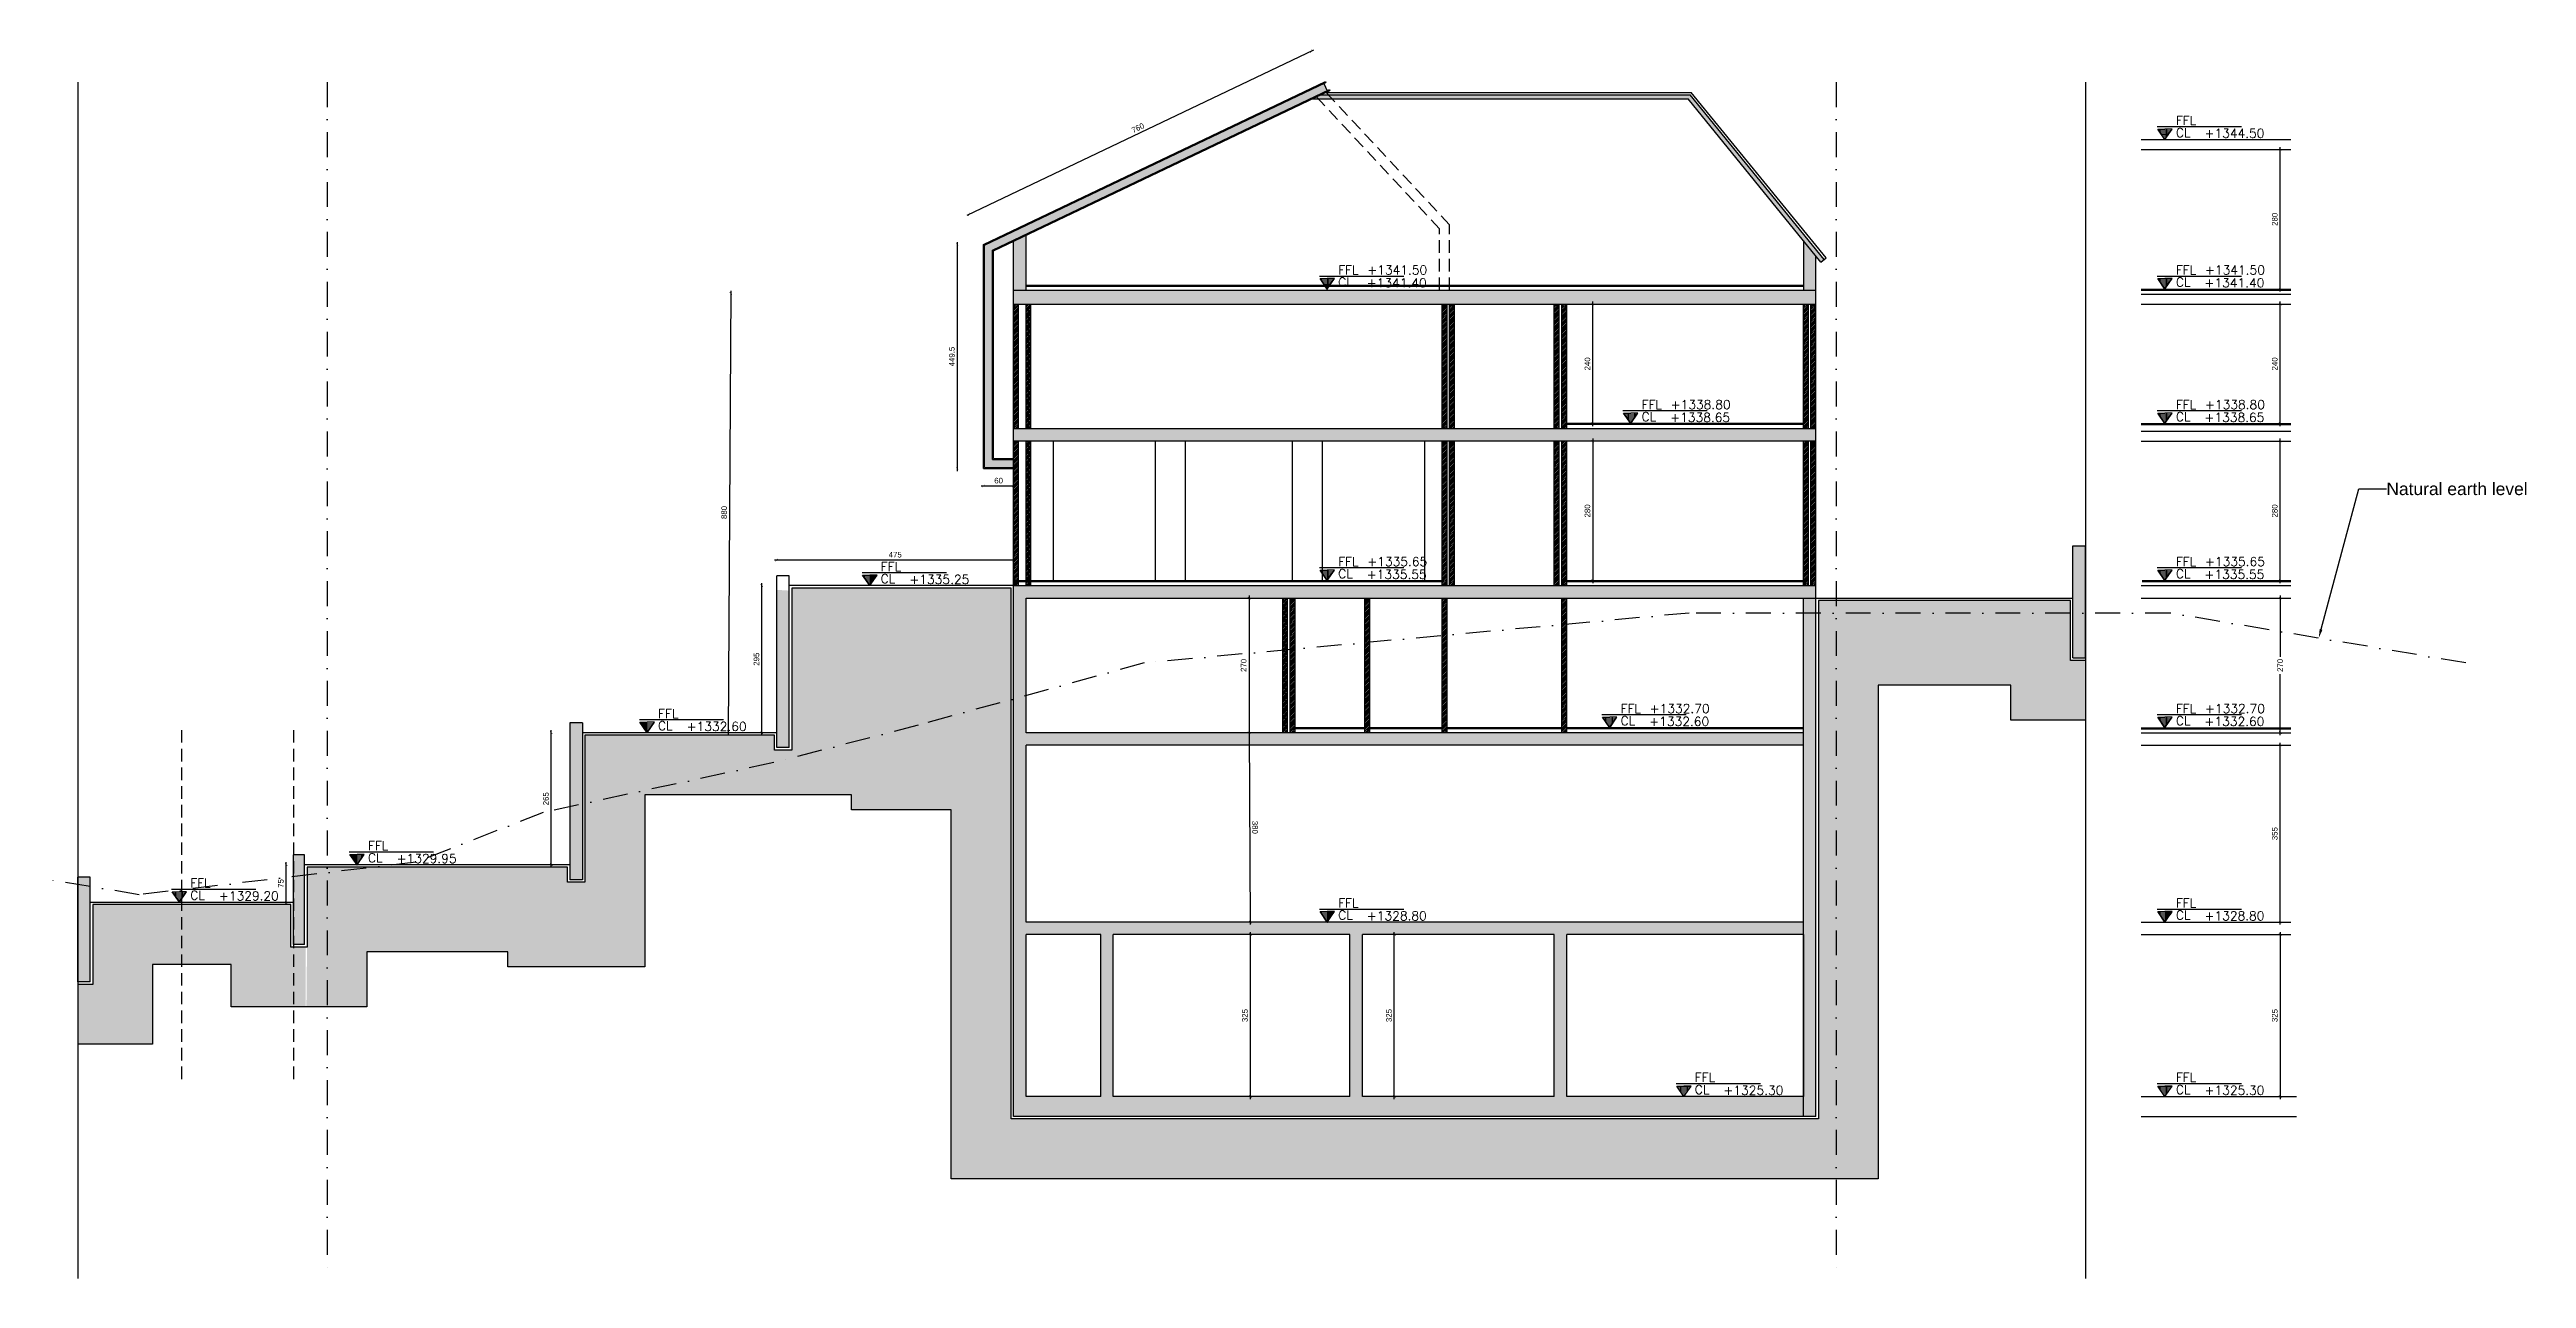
# Model space of a CAD drawing. Header units: centimetres. Extents: x 96271 to 179142, y 9855 to 112216.
# Drawn here: x 136942 to 141912, y 20483 to 22949 of the extents above; entities that cross this region are included whole.
import ezdxf
from ezdxf import colors
from ezdxf.entities.mleader import LeaderData, LeaderLine
from ezdxf.math import Vec2, Vec3

# ---------------------------------------------------------------- set-up
doc = ezdxf.new("R2010")
doc.units = ezdxf.units.CM
doc.header["$LTSCALE"] = 100
doc.header["$MEASUREMENT"] = 0
doc.header["$PDSIZE"] = 0.2
for name, pattern in [('B-11553-XREF-L+1338.35-00$0$HIDDEN', [0.375, 0.25, -0.125]), ('DASHDOT', [1, 0.5, -0.25, 0, -0.25]), ('HIDDEN', [0.375, 0.25, -0.125])]:
    doc.linetypes.add(name, pattern=pattern)
doc.layers.get('0').update_dxf_attribs({"linetype": 'CONTINUOUS'})
doc.layers.get('DEFPOINTS').update_dxf_attribs({"linetype": 'CONTINUOUS'})
for name, color, linetype in [('A-Dim', 2, 'CONTINUOUS'), ('A-Elev-Otln1', 44, 'CONTINUOUS'), ('A-Elev-Otln4', 41, 'CONTINUOUS'), ('A-Otln-Lot Limit', 4, 'CONTINUOUS'), ('A-Patt-CMU', 8, 'CONTINUOUS'), ('A-Patt-Strcr', 8, 'CONTINUOUS'), ('A-Sect-Mcut-Earth', 54, 'CONTINUOUS'), ('A-Sect-Mcut-Tiling', 51, 'CONTINUOUS'), ('A-Setback', 3, 'DASHDOT'), ('A-Wall-Full', 5, 'CONTINUOUS'), ('A-Wall-Strctr', 6, 'CONTINUOUS')]:
    doc.layers.add(name, color=color, linetype=linetype)
doc.styles.add('ROMAND', font='romand.shx', dxfattribs={"height": 10})
doc.styles.get("Standard").update_dxf_attribs({"font": 'arial.ttf'})
doc.dimstyles.new('1-50', dxfattribs={"dimtxt": 11.25, "dimasz": 5, "dimexe": 5, "dimexo": 5, "dimgap": 5, "dimtad": 1, "dimdec": 1, "dimrnd": 0.5, "dimzin": 12, "dimdsep": 46, "dimtxsty": 'Standard', "dimblk": 'ARCHTICK', "dimcen": 0.09, "dimdle": 5, "dimadec": 0, "dimazin": 3, "dimtfac": 1, "dimtdec": 1, "dimtix": 1, "dimtofl": 0, "dimtmove": 1, "dimatfit": 3, "dimfxl": 5, "dimtolj": 1, "dimtzin": 0, "dimarcsym": 0})
pattern_1 = [(225, (149663.1543, 32692.1049), (-1.3258252, -4.86135912), [6.25, -1.25, 0, -1.25])]

msp = doc.modelspace()

# ---------------------------------------------------------------- blocks, each defined once
blk = doc.blocks.new('FFL-CL-SECTION')
at = {"ltscale": 111}
h = blk.add_hatch(dxfattribs=at)
h.set_pattern_fill('ACAD_ISO07W100', color=232, scale=2, style=0)
h.set_pattern_definition([(7e-15, (-164148.149, 25605.833), (0, 10), [1, -6])])
h.paths.add_polyline_path([(-1579, 487), (-1724, 487), (-1579, 278)])
h = blk.add_hatch(dxfattribs=at)
h.set_pattern_fill('ACAD_ISO07W100', color=232, scale=2, style=0)
h.set_pattern_definition([(180, (160989.661, 25605.833), (0, 10), [1, -6])])
h.paths.add_polyline_path([(-1579, 487), (-1435, 487), (-1579, 278)])
at = {"color": 7, "ltscale": 111}
for p, q in [((-44, 533), (-1735, 533)), ((-1579, 278), (-1724, 487)), ((-1724, 487), (-1579, 487)), ((-1579, 278), (-1435, 487)), ((-1435, 487), (-1579, 487))]:
    blk.add_line(p, q, dxfattribs=at)
at = {"color": 111, "ltscale": 111, "style": 'ROMAND'}
for s, p in [('CL', (-1361, 327)), ('FFL', (-1361, 570))]:
    blk.add_text(s, height=180, dxfattribs=at).set_placement(p)
for tag, p in [('FFL', (-778, 571)), ('CL', (-787, 313))]:
    blk.add_attdef(tag, p, '', height=180, dxfattribs=at)
blk = doc.blocks.new('_ArchTick')
at = {"color": 0, "linetype": 'ByBlock', "const_width": 0.15}
blk.add_lwpolyline([(-0.5, -0.5), (0.5, 0.5)], dxfattribs=at)
blk = doc.blocks.new('*D982')
at = {"layer": 'A-Dim', "color": 0, "lineweight": -2, "transparency": 16777216}
blk.add_line((139349.1, 21853.4), (139349.1, 21573.4), dxfattribs=at)
at = {"layer": 'DEFPOINTS', "color": 0, "transparency": 16777216}
for p in [(139349.1, 21848.4), (139349.1, 21578.4), (139349.1, 21578.4)]:
    blk.add_point(p, dxfattribs=at)
at = {"layer": 'A-Dim', "color": 0, "lineweight": -2, "transparency": 16777216, "xscale": 5, "yscale": 5, "zscale": 5}
for p, rotation in [((139349.1, 21848.4), 90), ((139349.1, 21578.4), 270)]:
    blk.add_blockref('_ArchTick', p, dxfattribs=dict(at, rotation=rotation))
at = {"layer": 'A-Dim', "color": 0, "transparency": 16777216, "insert": (139338.3, 21713.4), "char_height": 11.25, "attachment_point": 5, "rotation": 90}
blk.add_mtext('\\A1;270', dxfattribs=at)
blk = doc.blocks.new('*D983')
at = {"layer": 'A-Dim', "color": 0, "lineweight": -2, "transparency": 16777216}
blk.add_line((139349.1, 21583.4), (139351.6, 21193.4), dxfattribs=at)
at = {"layer": 'DEFPOINTS', "color": 0, "transparency": 16777216}
for p in [(139349.2, 21578.4), (139351.6, 21198.4), (139351.6, 21198.4)]:
    blk.add_point(p, dxfattribs=at)
at = {"layer": 'A-Dim', "color": 0, "lineweight": -2, "transparency": 16777216, "xscale": 5, "yscale": 5, "zscale": 5}
for p, rotation in [((139349.2, 21578.4), 90.36136484864308), ((139351.6, 21198.4), 270.3613648486431)]:
    blk.add_blockref('_ArchTick', p, dxfattribs=dict(at, rotation=rotation))
at = {"layer": 'A-Dim', "color": 0, "transparency": 16777216, "insert": (139361.1, 21388.5), "char_height": 11.25, "attachment_point": 5, "rotation": 270.3614}
blk.add_mtext('\\A1;380', dxfattribs=at)
blk = doc.blocks.new('*D984')
at = {"layer": 'A-Dim', "color": 0, "lineweight": -2, "transparency": 16777216}
blk.add_line((140038.8, 22168.4), (140038.8, 21878.4), dxfattribs=at)
at = {"layer": 'DEFPOINTS', "color": 0, "transparency": 16777216}
for p in [(139986.6, 22163.4), (139986.6, 21883.4), (140038.8, 21883.4)]:
    blk.add_point(p, dxfattribs=at)
at = {"layer": 'A-Dim', "color": 0, "lineweight": -2, "transparency": 16777216, "xscale": 5, "yscale": 5, "zscale": 5}
for p, rotation in [((140038.8, 22163.4), 90), ((140038.8, 21883.4), 270)]:
    blk.add_blockref('_ArchTick', p, dxfattribs=dict(at, rotation=rotation))
at = {"layer": 'A-Dim', "color": 0, "transparency": 16777216, "insert": (140028.1, 22023.4), "char_height": 11.25, "attachment_point": 5, "rotation": 90}
blk.add_mtext('\\A1;280', dxfattribs=at)
blk = doc.blocks.new('*D985')
at = {"layer": 'A-Dim', "color": 0, "lineweight": -2, "transparency": 16777216}
blk.add_line((140038.8, 22193.4), (140038.8, 22443.4), dxfattribs=at)
at = {"layer": 'DEFPOINTS', "color": 0, "transparency": 16777216}
for p in [(140038.8, 22438.4), (140038.8, 22438.4), (140038.8, 22198.4)]:
    blk.add_point(p, dxfattribs=at)
at = {"layer": 'A-Dim', "color": 0, "lineweight": -2, "transparency": 16777216, "xscale": 5, "yscale": 5, "zscale": 5}
for p, rotation in [((140038.8, 22438.4), 90), ((140038.8, 22198.4), 270)]:
    blk.add_blockref('_ArchTick', p, dxfattribs=dict(at, rotation=rotation))
at = {"layer": 'A-Dim', "color": 0, "transparency": 16777216, "insert": (140028.1, 22318.4), "char_height": 11.25, "attachment_point": 5, "rotation": 90}
blk.add_mtext('\\A1;240', dxfattribs=at)
blk = doc.blocks.new('*D986')
at = {"layer": 'A-Dim', "color": 0, "lineweight": -2, "transparency": 16777216}
blk.add_line((137417.1, 21233.4), (137417.1, 21318.4), dxfattribs=at)
at = {"layer": 'DEFPOINTS', "color": 0, "transparency": 16777216}
for p in [(137417.1, 21313.4), (137431.5, 21313.4), (137431.5, 21238.4)]:
    blk.add_point(p, dxfattribs=at)
at = {"layer": 'A-Dim', "color": 0, "lineweight": -2, "transparency": 16777216, "xscale": 5, "yscale": 5, "zscale": 5}
for p, rotation in [((137417.1, 21313.4), 90), ((137417.1, 21238.4), 270)]:
    blk.add_blockref('_ArchTick', p, dxfattribs=dict(at, rotation=rotation))
at = {"layer": 'A-Dim', "color": 0, "transparency": 16777216, "insert": (137406.4, 21275.9), "char_height": 11.25, "attachment_point": 5, "rotation": 90}
blk.add_mtext('\\A1;75', dxfattribs=at)
blk = doc.blocks.new('*D987')
at = {"layer": 'A-Dim', "color": 0, "lineweight": -2, "transparency": 16777216}
blk.add_line((137948.9, 21308.4), (137948.9, 21583.4), dxfattribs=at)
at = {"layer": 'DEFPOINTS', "color": 0, "transparency": 16777216}
for p in [(137948.9, 21578.4), (137986.6, 21578.4), (137986.6, 21313.4)]:
    blk.add_point(p, dxfattribs=at)
at = {"layer": 'A-Dim', "color": 0, "lineweight": -2, "transparency": 16777216, "xscale": 5, "yscale": 5, "zscale": 5}
for p, rotation in [((137948.9, 21578.4), 90), ((137948.9, 21313.4), 270)]:
    blk.add_blockref('_ArchTick', p, dxfattribs=dict(at, rotation=rotation))
at = {"layer": 'A-Dim', "color": 0, "transparency": 16777216, "insert": (137938.2, 21445.9), "char_height": 11.25, "attachment_point": 5, "rotation": 90}
blk.add_mtext('\\A1;265', dxfattribs=at)
blk = doc.blocks.new('*D988')
at = {"layer": 'A-Dim', "color": 0, "lineweight": -2, "transparency": 16777216}
blk.add_line((138371.4, 21573.4), (138371.4, 21878.4), dxfattribs=at)
at = {"layer": 'DEFPOINTS', "color": 0, "transparency": 16777216}
for p in [(138371.4, 21873.4), (138401.6, 21873.4), (138401.6, 21578.4)]:
    blk.add_point(p, dxfattribs=at)
at = {"layer": 'A-Dim', "color": 0, "lineweight": -2, "transparency": 16777216, "xscale": 5, "yscale": 5, "zscale": 5}
for p, rotation in [((138371.4, 21873.4), 90), ((138371.4, 21578.4), 270)]:
    blk.add_blockref('_ArchTick', p, dxfattribs=dict(at, rotation=rotation))
at = {"layer": 'A-Dim', "color": 0, "transparency": 16777216, "insert": (138360.7, 21725.9), "char_height": 11.25, "attachment_point": 5, "rotation": 90}
blk.add_mtext('\\A1;295', dxfattribs=at)
blk = doc.blocks.new('*D989')
at = {"layer": 'A-Dim', "color": 0, "lineweight": -2, "transparency": 16777216}
blk.add_line((138881.6, 21924.8), (138396.6, 21924.8), dxfattribs=at)
at = {"layer": 'DEFPOINTS', "color": 0, "transparency": 16777216}
for p in [(138401.6, 21924.8), (138401.6, 21883.4), (138876.6, 21883.4)]:
    blk.add_point(p, dxfattribs=at)
at = {"layer": 'A-Dim', "color": 0, "lineweight": -2, "transparency": 16777216, "xscale": 5, "yscale": 5, "zscale": 5, "rotation": 180}
blk.add_blockref('_ArchTick', (138401.6, 21924.8), dxfattribs=at)
at = {"layer": 'A-Dim', "color": 0, "lineweight": -2, "transparency": 16777216, "xscale": 5, "yscale": 5, "zscale": 5}
blk.add_blockref('_ArchTick', (138876.6, 21924.8), dxfattribs=at)
at = {"layer": 'A-Dim', "color": 0, "transparency": 16777216, "insert": (138639.1, 21935.5), "char_height": 11.25, "attachment_point": 5}
blk.add_mtext('\\A1;475', dxfattribs=at)
blk = doc.blocks.new('*D990')
at = {"layer": 'A-Dim', "color": 0, "lineweight": -2, "transparency": 16777216}
blk.add_line((139640.6, 20843.4), (139640.6, 21178.4), dxfattribs=at)
at = {"layer": 'DEFPOINTS', "color": 0, "transparency": 16777216}
for p in [(139576.6, 21173.4), (139640.6, 21173.4), (139576.6, 20848.4)]:
    blk.add_point(p, dxfattribs=at)
at = {"layer": 'A-Dim', "color": 0, "lineweight": -2, "transparency": 16777216, "xscale": 5, "yscale": 5, "zscale": 5}
for p, rotation in [((139640.6, 21173.4), 90), ((139640.6, 20848.4), 270)]:
    blk.add_blockref('_ArchTick', p, dxfattribs=dict(at, rotation=rotation))
at = {"layer": 'A-Dim', "color": 0, "transparency": 16777216, "insert": (139629.8, 21010.9), "char_height": 11.25, "attachment_point": 5, "rotation": 90}
blk.add_mtext('\\A1;325', dxfattribs=at)
blk = doc.blocks.new('*D991')
at = {"layer": 'A-Dim', "color": 0, "lineweight": -2, "transparency": 16777216}
blk.add_line((139351.6, 21178.4), (139351.6, 20843.4), dxfattribs=at)
at = {"layer": 'DEFPOINTS', "color": 0, "transparency": 16777216}
for p in [(139376.6, 21173.4), (139351.6, 20848.4), (139376.6, 20848.4)]:
    blk.add_point(p, dxfattribs=at)
at = {"layer": 'A-Dim', "color": 0, "lineweight": -2, "transparency": 16777216, "xscale": 5, "yscale": 5, "zscale": 5}
for p, rotation in [((139351.6, 21173.4), 90), ((139351.6, 20848.4), 270)]:
    blk.add_blockref('_ArchTick', p, dxfattribs=dict(at, rotation=rotation))
at = {"layer": 'A-Dim', "color": 0, "transparency": 16777216, "insert": (139340.8, 21010.9), "char_height": 11.25, "attachment_point": 5, "rotation": 90}
blk.add_mtext('\\A1;325', dxfattribs=at)
blk = doc.blocks.new('*D992')
at = {"layer": 'A-Dim', "color": 0, "lineweight": -2, "transparency": 16777216}
blk.add_line((138309.1, 22465.2), (138304.1, 21575.2), dxfattribs=at)
at = {"layer": 'DEFPOINTS', "color": 0, "transparency": 16777216}
for p in [(138610.7, 22458.4), (138304.1, 21580.2), (138605.7, 21578.4)]:
    blk.add_point(p, dxfattribs=at)
at = {"layer": 'A-Dim', "color": 0, "lineweight": -2, "transparency": 16777216, "xscale": 5, "yscale": 5, "zscale": 5}
for p, rotation in [((138309.1, 22460.2), 89.6744593013142), ((138304.1, 21580.2), 269.6744593013142)]:
    blk.add_blockref('_ArchTick', p, dxfattribs=dict(at, rotation=rotation))
at = {"layer": 'A-Dim', "color": 0, "transparency": 16777216, "insert": (138295.9, 22020.2), "char_height": 11.25, "attachment_point": 5, "rotation": 89.6745}
blk.add_mtext('\\A1;880', dxfattribs=at)
blk = doc.blocks.new('*D993')
at = {"layer": 'A-Dim', "color": 0, "lineweight": -2, "transparency": 16777216}
blk.add_line((141418, 21878.4), (141418, 22168.4), dxfattribs=at)
at = {"layer": 'DEFPOINTS', "color": 0, "transparency": 16777216}
for p in [(141418, 22163.4), (141439.3, 22163.4), (141439.3, 21883.4)]:
    blk.add_point(p, dxfattribs=at)
at = {"layer": 'A-Dim', "color": 0, "lineweight": -2, "transparency": 16777216, "xscale": 5, "yscale": 5, "zscale": 5}
for p, rotation in [((141418, 22163.4), 90), ((141418, 21883.4), 270)]:
    blk.add_blockref('_ArchTick', p, dxfattribs=dict(at, rotation=rotation))
at = {"layer": 'A-Dim', "color": 0, "transparency": 16777216, "insert": (141407.2, 22023.4), "char_height": 11.25, "attachment_point": 5, "rotation": 90}
blk.add_mtext('\\A1;280', dxfattribs=at)
blk = doc.blocks.new('*D994')
at = {"layer": 'A-Dim', "color": 0, "lineweight": -2, "transparency": 16777216}
for p, q in [((141418, 21853.4), (141418, 21730.9)), ((141418, 21573.4), (141418, 21695.9))]:
    blk.add_line(p, q, dxfattribs=at)
at = {"layer": 'DEFPOINTS', "color": 0, "transparency": 16777216}
for p in [(141418, 21848.4), (141439.3, 21848.4), (141439.3, 21578.4)]:
    blk.add_point(p, dxfattribs=at)
at = {"layer": 'A-Dim', "color": 0, "lineweight": -2, "transparency": 16777216, "xscale": 5, "yscale": 5, "zscale": 5}
for p, rotation in [((141418, 21848.4), 90), ((141418, 21578.4), 270)]:
    blk.add_blockref('_ArchTick', p, dxfattribs=dict(at, rotation=rotation))
at = {"layer": 'A-Dim', "color": 0, "transparency": 16777216, "insert": (141418, 21713.4), "char_height": 11.25, "attachment_point": 5, "rotation": 90}
blk.add_mtext('\\A1;270', dxfattribs=at)
blk = doc.blocks.new('*D995')
at = {"layer": 'A-Dim', "color": 0, "lineweight": -2, "transparency": 16777216}
blk.add_line((141418, 22193.4), (141418, 22443.4), dxfattribs=at)
at = {"layer": 'DEFPOINTS', "color": 0, "transparency": 16777216}
for p in [(141418, 22438.4), (141439.3, 22438.4), (141439.3, 22198.4)]:
    blk.add_point(p, dxfattribs=at)
at = {"layer": 'A-Dim', "color": 0, "lineweight": -2, "transparency": 16777216, "xscale": 5, "yscale": 5, "zscale": 5}
for p, rotation in [((141418, 22438.4), 90), ((141418, 22198.4), 270)]:
    blk.add_blockref('_ArchTick', p, dxfattribs=dict(at, rotation=rotation))
at = {"layer": 'A-Dim', "color": 0, "transparency": 16777216, "insert": (141407.2, 22318.4), "char_height": 11.25, "attachment_point": 5, "rotation": 90}
blk.add_mtext('\\A1;240', dxfattribs=at)
blk = doc.blocks.new('*D996')
at = {"layer": 'A-Dim', "color": 0, "lineweight": -2, "transparency": 16777216}
blk.add_line((141418, 21193.4), (141418, 21558.4), dxfattribs=at)
at = {"layer": 'DEFPOINTS', "color": 0, "transparency": 16777216}
for p in [(141418, 21553.4), (141439.3, 21553.4), (141439.3, 21198.4)]:
    blk.add_point(p, dxfattribs=at)
at = {"layer": 'A-Dim', "color": 0, "lineweight": -2, "transparency": 16777216, "xscale": 5, "yscale": 5, "zscale": 5}
for p, rotation in [((141418, 21553.4), 90), ((141418, 21198.4), 270)]:
    blk.add_blockref('_ArchTick', p, dxfattribs=dict(at, rotation=rotation))
at = {"layer": 'A-Dim', "color": 0, "transparency": 16777216, "insert": (141407.2, 21375.9), "char_height": 11.25, "attachment_point": 5, "rotation": 90}
blk.add_mtext('\\A1;355', dxfattribs=at)
blk = doc.blocks.new('*D997')
at = {"layer": 'A-Dim', "color": 0, "lineweight": -2, "transparency": 16777216}
blk.add_line((141418, 22463.4), (141418, 22753.4), dxfattribs=at)
at = {"layer": 'DEFPOINTS', "color": 0, "transparency": 16777216}
for p in [(141418, 22748.4), (141439.3, 22748.4), (141439.3, 22468.4)]:
    blk.add_point(p, dxfattribs=at)
at = {"layer": 'A-Dim', "color": 0, "lineweight": -2, "transparency": 16777216, "xscale": 5, "yscale": 5, "zscale": 5}
for p, rotation in [((141418, 22748.4), 90), ((141418, 22468.4), 270)]:
    blk.add_blockref('_ArchTick', p, dxfattribs=dict(at, rotation=rotation))
at = {"layer": 'A-Dim', "color": 0, "transparency": 16777216, "insert": (141407.2, 22608.4), "char_height": 11.25, "attachment_point": 5, "rotation": 90}
blk.add_mtext('\\A1;280', dxfattribs=at)
blk = doc.blocks.new('*D998')
at = {"layer": 'A-Dim', "color": 0, "lineweight": -2, "transparency": 16777216}
blk.add_line((141418, 21178.4), (141418, 20843.4), dxfattribs=at)
at = {"layer": 'DEFPOINTS', "color": 0, "transparency": 16777216}
for p in [(141439.3, 21173.4), (141418, 20848.4), (141439.3, 20848.4)]:
    blk.add_point(p, dxfattribs=at)
at = {"layer": 'A-Dim', "color": 0, "lineweight": -2, "transparency": 16777216, "xscale": 5, "yscale": 5, "zscale": 5}
for p, rotation in [((141418, 21173.4), 90), ((141418, 20848.4), 270)]:
    blk.add_blockref('_ArchTick', p, dxfattribs=dict(at, rotation=rotation))
at = {"layer": 'A-Dim', "color": 0, "transparency": 16777216, "insert": (141407.2, 21010.9), "char_height": 11.25, "attachment_point": 5, "rotation": 90}
blk.add_mtext('\\A1;325', dxfattribs=at)
blk = doc.blocks.new('*D999')
at = {"layer": 'A-Dim', "color": 0, "lineweight": -2, "transparency": 16777216}
blk.add_line((139478.2, 22947.7), (138783.1, 22616.4), dxfattribs=at)
at = {"layer": 'DEFPOINTS', "color": 0, "transparency": 16777216}
for p in [(139502.6, 22884.9), (138787.6, 22618.5), (138816.6, 22557.8)]:
    blk.add_point(p, dxfattribs=at)
at = {"layer": 'A-Dim', "color": 0, "lineweight": -2, "transparency": 16777216, "xscale": 5, "yscale": 5, "zscale": 5}
for p, rotation in [((139473.7, 22945.6), 25.48875741298544), ((138787.6, 22618.5), 205.4887574129854)]:
    blk.add_blockref('_ArchTick', p, dxfattribs=dict(at, rotation=rotation))
at = {"layer": 'A-Dim', "color": 0, "transparency": 16777216, "insert": (139126, 22791.7), "char_height": 11.25, "attachment_point": 5, "rotation": 25.4888}
blk.add_mtext('\\A1;760', dxfattribs=at)
blk = doc.blocks.new('*D1000')
at = {"layer": 'A-Dim', "color": 0, "lineweight": -2, "transparency": 16777216}
blk.add_line((138763.5, 22562.8), (138763.5, 22103.4), dxfattribs=at)
at = {"layer": 'DEFPOINTS', "color": 0, "transparency": 16777216}
for p in [(138816.6, 22557.8), (138763.5, 22108.4), (138816.6, 22108.4)]:
    blk.add_point(p, dxfattribs=at)
at = {"layer": 'A-Dim', "color": 0, "lineweight": -2, "transparency": 16777216, "xscale": 5, "yscale": 5, "zscale": 5}
for p, rotation in [((138763.5, 22557.8), 90), ((138763.5, 22108.4), 270)]:
    blk.add_blockref('_ArchTick', p, dxfattribs=dict(at, rotation=rotation))
at = {"layer": 'A-Dim', "color": 0, "transparency": 16777216, "insert": (138752.8, 22333.1), "char_height": 11.25, "attachment_point": 5, "rotation": 90}
blk.add_mtext('\\A1;449.5', dxfattribs=at)
blk = doc.blocks.new('*D1001')
at = {"layer": 'A-Dim', "color": 0, "lineweight": -2, "transparency": 16777216}
blk.add_line((138811.6, 22073.4), (138881.6, 22073.4), dxfattribs=at)
at = {"layer": 'DEFPOINTS', "color": 0, "transparency": 16777216}
for p in [(138816.6, 22108.4), (138876.6, 22108.4), (138876.6, 22073.4)]:
    blk.add_point(p, dxfattribs=at)
at = {"layer": 'A-Dim', "color": 0, "lineweight": -2, "transparency": 16777216, "xscale": 5, "yscale": 5, "zscale": 5, "rotation": 180}
blk.add_blockref('_ArchTick', (138816.6, 22073.4), dxfattribs=at)
at = {"layer": 'A-Dim', "color": 0, "lineweight": -2, "transparency": 16777216, "xscale": 5, "yscale": 5, "zscale": 5}
blk.add_blockref('_ArchTick', (138876.6, 22073.4), dxfattribs=at)
at = {"layer": 'A-Dim', "color": 0, "transparency": 16777216, "insert": (138846.6, 22084.1), "char_height": 11.25, "attachment_point": 5}
blk.add_mtext('\\A1;60', dxfattribs=at)

# ---------------------------------------------------------------- dimensions: what is measured, and where the dimension line sits
at = {"layer": 'A-Dim'}
for p1, p2, distance, override, picture, middle in [((139502.6, 22884.897), (138816.559, 22557.838), -67.222, {"dimse1": 1, "dimse2": 1}, '*D999', (139126.028, 22791.745)), ((141439.294, 22468.442), (141439.294, 22748.442), 21.317, {"dimse1": 1, "dimse2": 1}, '*D997', (141407.233, 22608.442)), ((138816.559, 22557.838), (138816.559, 22108.442), -53.058, {"dimse1": 1, "dimse2": 1}, '*D1000', (138752.758, 22333.14)), ((138610.703, 22458.442), (138605.703, 21578.442), -301.6, {"dimse1": 1, "dimse2": 1}, '*D992', (138295.864, 22020.217)), ((140038.817, 22198.442), (140038.817, 22438.442), 0, {"dimse1": 1, "dimse2": 1}, '*D985', (140028.073, 22318.442)), ((141439.294, 22198.442), (141439.294, 22438.442), 21.317, {"dimse1": 1, "dimse2": 1}, '*D995', (141407.233, 22318.442)), ((139986.559, 22163.442), (139986.559, 21883.442), 52.257, {"dimse1": 1, "dimse2": 1}, '*D984', (140028.073, 22023.442)), ((141439.294, 21883.442), (141439.294, 22163.442), 21.317, {"dimse1": 1, "dimse2": 1}, '*D993', (141407.233, 22023.442)), ((138816.559, 22108.442), (138876.559, 22108.442), -35.073, {"dimse1": 1, "dimse2": 1}, '*D1001', (138846.559, 22084.113)), ((138876.559, 21883.442), (138401.559, 21883.442), -41.319, {"dimse1": 1, "dimse2": 1}, '*D989', (138639.059, 21935.482)), ((138401.559, 21578.442), (138401.559, 21873.442), 30.154, {"dimse1": 1, "dimse2": 1}, '*D988', (138360.661, 21725.942)), ((139349.059, 21848.442), (139349.059, 21578.442), 0, {"dimse1": 1, "dimse2": 1}, '*D982', (139338.316, 21713.442)), ((141439.294, 21578.442), (141439.294, 21848.442), 21.317, {"dimtad": 0, "dimse1": 1, "dimse2": 1}, '*D994', (141417.977, 21713.442)), ((137986.559, 21313.442), (137986.559, 21578.442), 37.647, {"dimse1": 1, "dimse2": 1}, '*D987', (137938.168, 21445.942)), ((139349.163, 21578.442), (139351.559, 21198.442), 0, {"dimse1": 1, "dimse2": 1}, '*D983', (139361.109, 21388.51)), ((141439.294, 21198.442), (141439.294, 21553.442), 21.317, {"dimse1": 1, "dimse2": 1}, '*D996', (141407.229, 21375.942)), ((137431.453, 21238.442), (137431.453, 21313.442), 14.343, {"dimse1": 1, "dimse2": 1}, '*D986', (137406.389, 21275.942)), ((139376.559, 21173.442), (139376.559, 20848.442), -25, {"dimse1": 1, "dimse2": 1}, '*D991', (139340.812, 21010.942)), ((139576.559, 20848.442), (139576.559, 21173.442), -64.018, {"dimse1": 1, "dimse2": 1}, '*D990', (139629.83, 21010.942)), ((141439.294, 21173.442), (141439.294, 20848.442), -21.317, {"dimse1": 1, "dimse2": 1}, '*D998', (141407.229, 21010.942))]:
    dim = msp.add_aligned_dim(p1=p1, p2=p2, distance=distance, dimstyle='1-50', override=override, dxfattribs=at)
    dim.commit()
    dim.dimension.update_dxf_attribs({"geometry": picture, "text_midpoint": middle})

# ---------------------------------------------------------------- hatches: boundary and pattern name
at = {"layer": 'A-Patt-CMU'}
h = msp.add_hatch(dxfattribs=at)
h.set_pattern_fill('ANSI36', color=256, scale=20, angle=180)
h.set_pattern_definition(pattern_1)
h.paths.add_polyline_path([(139505.832, 22866.498), (139498.947, 22880.94), (138818.559, 22556.576), (138818.559, 22110.442), (138876.559, 22110.442), (138876.559, 22126.442), (138834.559, 22126.442), (138834.559, 22546.479)])
h = msp.add_hatch(dxfattribs=at)
h.set_pattern_fill('ANSI36', color=256, scale=20, angle=180)
h.set_pattern_definition(pattern_1)
h.paths.add_polyline_path([(140233.938, 22858.108), (139492.882, 22858.108), (139476.101, 22850.108), (140230.136, 22850.108), (140496.716, 22522.695), (140502.923, 22527.743)])
h = msp.add_hatch(dxfattribs=at)
h.set_pattern_fill('ANSI31', color=256, scale=20, angle=180)
h.set_pattern_definition([(225, (149663.1543, 32692.1049), (1.76776695, -1.76776695), [])])
h.paths.add_polyline_path([(139986.559, 21848.442), (139976.559, 21848.442), (139976.559, 21578.442), (139986.559, 21578.442)])
h.paths.add_polyline_path([(139986.559, 22163.442), (139976.559, 22163.442), (139976.559, 21873.442), (139986.559, 21873.442)])
h.paths.add_polyline_path([(139971.559, 22163.442), (139961.559, 22163.442), (139961.559, 21873.442), (139971.559, 21873.442)])
h.paths.add_polyline_path([(139761.559, 22163.442), (139751.559, 22163.442), (139751.559, 21873.442), (139761.559, 21873.442)])
h.paths.add_polyline_path([(139746.559, 22163.442), (139736.559, 22163.442), (139736.559, 21873.442), (139746.559, 21873.442)])
h.paths.add_polyline_path([(139746.559, 21848.442), (139736.559, 21848.442), (139736.559, 21578.442), (139746.559, 21578.442)])
h.paths.add_polyline_path([(139591.559, 21848.442), (139581.559, 21848.442), (139581.559, 21578.442), (139591.559, 21578.442)])
h.paths.add_polyline_path([(139441.559, 21848.442), (139431.559, 21848.442), (139431.559, 21578.442), (139441.559, 21578.442)])
h.paths.add_polyline_path([(139426.559, 21848.442), (139416.559, 21848.442), (139416.559, 21578.442), (139426.559, 21578.442)])
h.paths.add_polyline_path([(140486.559, 22163.442), (140476.559, 22163.442), (140476.559, 21873.442), (140486.559, 21873.442)])
h.paths.add_polyline_path([(140471.559, 22163.442), (140461.559, 22163.442), (140461.559, 21873.442), (140471.559, 21873.442)])
h.paths.add_polyline_path([(140486.559, 22438.442), (140476.559, 22438.442), (140476.559, 22188.442), (140486.559, 22188.442)])
h.paths.add_polyline_path([(140471.559, 22438.442), (140461.559, 22438.442), (140461.559, 22188.442), (140471.559, 22188.442)])
h.paths.add_polyline_path([(139971.559, 22438.442), (139961.559, 22438.442), (139961.559, 22188.442), (139971.559, 22188.442)])
h.paths.add_polyline_path([(139986.559, 22438.442), (139976.559, 22438.442), (139976.559, 22188.442), (139986.559, 22188.442)])
h.paths.add_polyline_path([(139761.559, 22438.442), (139751.559, 22438.442), (139751.559, 22188.442), (139761.559, 22188.442)])
h.paths.add_polyline_path([(139746.559, 22438.442), (139736.559, 22438.442), (139736.559, 22188.442), (139746.559, 22188.442)])
h.paths.add_polyline_path([(138911.559, 22438.442), (138901.559, 22438.442), (138901.559, 22188.442), (138911.559, 22188.442)])
h.paths.add_polyline_path([(138886.559, 22438.442), (138876.559, 22438.442), (138876.559, 22188.442), (138886.559, 22188.442)])
h.paths.add_polyline_path([(138911.559, 22163.442), (138901.559, 22163.442), (138901.559, 21873.442), (138911.559, 21873.442)])
h.paths.add_polyline_path([(138886.559, 22163.442), (138876.559, 22163.442), (138876.559, 21873.442), (138886.559, 21873.442)])
at = {"layer": 'A-Patt-Strcr'}
h = msp.add_hatch(dxfattribs=at)
h.set_pattern_fill('AR-CONC', color=256, scale=2, angle=-270)
h.set_pattern_definition([(140, (149663.154, 32692.105), (1.255043, 14.345204), [1.5, -16.5]), (85, (149663.154, 32692.105), (-15.043843, -2.775027), [1.2, -13.2]), (190.45144, (149663.259, 32693.3), (-13.7888, 11.570177), [1.274804, -14.022842]), (136.1842, (149659.154, 32692.105), (3.310386, 21.344827), [2.25, -24.75]), (186.63564, (149659.43, 32693.884), (-19.482372, 18.69324), [1.912207, -21.034275]), (81.18416, (149659.154, 32692.105), (-19.482372, 18.69324), [1.8, -19.8]), (111, (149660.154, 32694.105), (8.052378, 11.938141), [1.5, -16.5]), (56, (149660.154, 32694.105), (-14.503001, 4.866307), [1.2, -13.2]), (161.45144, (149660.825, 32695.1), (-6.450623, 16.804448), [1.274804, -14.022842]), (127.5, (149663.154, 32692.105), (-6.657877, 0.2431971), [0, -13.04, 0, -13.4, 0, -13.25]), (97.5, (149663.154, 32692.105), (-7.8882342, 5.2613907), [0, -7.64, 0, -12.74, 0, -5.05]), (57.5, (149663.154, 32687.645), (0.4510974, 10.6764487), [0, -5, 0, -15.6, 0, -20.7]), (47.5, (149663.154, 32685.645), (-2.0020996, 11.6637234), [0, -6.5, 0, -10.36, 0, -14.7])])
h.paths.add_polyline_path([(140486.559, 22188.442), (138876.559, 22188.442), (138876.559, 22163.442), (140486.559, 22163.442)])
h.paths.add_polyline_path([(140486.559, 22466.442), (138876.559, 22466.442), (138876.559, 22438.442), (140486.559, 22438.442)])
h.paths.add_polyline_path([(140486.559, 22535.169), (140461.643, 22565.772), (140461.643, 22466.442), (140486.559, 22466.442)])
h.paths.add_polyline_path([(138901.559, 22576.204), (138876.559, 22564.286), (138876.559, 22466.442), (138901.559, 22466.442)])
h = msp.add_hatch(dxfattribs=at)
h.set_pattern_fill('AR-CONC', color=256, scale=2, angle=-270)
h.set_pattern_definition([(140, (129598.393, 74812.801), (1.2550427, 14.3452037), [1.5, -16.5]), (85, (129598.393, 74812.801), (-15.0438427, -2.7750267), [1.2, -13.2]), (190.451444, (129598.498, 74813.997), (-13.7887998, 11.570177), [1.274804, -14.0228422]), (136.1842, (129594.393, 74812.801), (3.3103856, 21.3448266), [2.25, -24.75]), (186.635635, (129594.67, 74814.58), (-19.482372, 18.693239), [1.912207, -21.034275]), (81.184164, (129594.393, 74812.801), (-19.482372, 18.693239), [1.8, -19.8]), (111, (129595.393, 74814.801), (8.0523778, 11.938141), [1.5, -16.5]), (56, (129595.393, 74814.801), (-14.503001, 4.8663066), [1.2, -13.2]), (161.451445, (129596.064, 74815.796), (-6.450623, 16.8044475), [1.2748038, -14.0228422]), (127.5, (129598.393, 74812.8014), (-6.6578771, 0.2431971), [0, -13.04, 0, -13.4, 0, -13.25]), (97.5, (129598.393, 74812.8014), (-7.8882342, 5.26139075), [0, -7.64, 0, -12.74, 0, -5.05]), (57.5, (129598.393, 74808.3414), (0.45109743, 10.6764487), [0, -5, 0, -15.6, 0, -20.7]), (47.5, (129598.393, 74806.341), (-2.0020996, 11.6637234), [0, -6.5, 0, -10.36, 0, -14.7])])
h.paths.add_polyline_path([(141027.317, 21953.442), (141002.329, 21953.442), (141002.329, 21728.442), (141027.317, 21728.442)])
h.paths.add_polyline_path([(137023.903, 21288.442), (136998.908, 21288.442), (136998.908, 21078.442), (137023.903, 21078.442)])
h.paths.add_polyline_path([(137453.9, 21333.442), (137431.453, 21333.442), (137431.453, 21153.442), (137453.9, 21153.442)])
h.paths.add_polyline_path([(138011.559, 21598.442), (137986.559, 21598.442), (137986.559, 21283.442), (138011.559, 21283.442)])
h.paths.add_polyline_path([(138426.559, 21863.442), (138401.564, 21865.06), (138401.564, 21550.06), (138426.559, 21548.442)])
h = msp.add_hatch(dxfattribs=at)
h.set_pattern_fill('EARTH', color=256, scale=100, angle=90)
h.set_pattern_definition([(90, (129598.393, 74812.801), (-25, 25), [25, -25]), (90, (129589.018, 74812.801), (-25, 25), [25, -25]), (90, (129579.643, 74812.801), (-25, 25), [25, -25]), (180, (129576.518, 74815.926), (-25, -25), [25, -25]), (180, (129576.518, 74825.301), (-25, -25), [25, -25]), (180, (129576.518, 74834.676), (-25, -25), [25, -25])])
h.paths.add_polyline_path([(137456.266, 21148.442), (137426.453, 21148.442), (137426.453, 21233.442), (137207.024, 21233.442), (137207.024, 21113.442), (137306.453, 21113.442), (137306.453, 21028.442), (137456.266, 21028.442)])
h.paths.add_polyline_path([(137207.024, 21233.442), (137028.903, 21233.442), (137028.903, 21073.442), (136998.898, 21073.442), (136998.898, 20953.442), (137148.903, 20953.442), (137148.903, 21113.442), (137207.024, 21113.442)])
h.paths.add_polyline_path([(140491.559, 20803.442), (138871.559, 20803.442), (138871.559, 21868.442), (138431.559, 21868.442), (138431.559, 21543.442), (138396.559, 21543.442), (138396.559, 21573.442), (138016.559, 21573.442), (138016.559, 21278.442), (137981.559, 21278.442), (137981.559, 21308.442), (137458.9, 21308.442), (137458.9, 21148.442), (137457.708, 21028.442), (137578.9, 21028.442), (137578.9, 21138.442), (137861.559, 21138.442), (137861.559, 21108.442), (138136.559, 21108.442), (138136.559, 21453.442), (138551.559, 21453.442), (138551.559, 21423.442), (138751.559, 21423.442), (138751.559, 20683.442), (139426.559, 20683.442), (140611.559, 20683.442), (140611.559, 21673.442), (140877.329, 21673.442), (140877.329, 21603.442), (141027.342, 21603.442), (141027.342, 21723.442), (140997.329, 21723.442), (140997.329, 21843.442), (140491.559, 21843.442)])
h = msp.add_hatch(dxfattribs=at)
h.set_pattern_fill('AR-CONC', color=256, scale=2, angle=-270)
h.set_pattern_definition([(140, (136447.013, 81589.72), (1.2550427, 14.3452037), [1.5, -16.5]), (85, (136447.013, 81589.72), (-15.0438427, -2.7750267), [1.2, -13.2]), (190.451444, (136447.118, 81590.916), (-13.7887998, 11.570177), [1.274804, -14.0228422]), (136.1842, (136443.013, 81589.72), (3.3103856, 21.3448266), [2.25, -24.75]), (186.635635, (136443.29, 81591.499), (-19.482372, 18.693239), [1.912207, -21.034275]), (81.184164, (136443.013, 81589.72), (-19.482372, 18.693239), [1.8, -19.8]), (111, (136444.013, 81591.72), (8.0523778, 11.938141), [1.5, -16.5]), (56, (136444.013, 81591.72), (-14.503001, 4.8663066), [1.2, -13.2]), (161.451445, (136444.684, 81592.715), (-6.450623, 16.8044475), [1.2748038, -14.0228422]), (127.5, (136447.013, 81589.72), (-6.65787708, 0.2431971), [0, -13.04, 0, -13.4, 0, -13.25]), (97.5, (136447.013, 81589.72), (-7.8882342, 5.26139075), [0, -7.64, 0, -12.74, 0, -5.05]), (57.5, (136447.013, 81585.26), (0.45109743, 10.6764487), [0, -5, 0, -15.6, 0, -20.7]), (47.5, (136447.013, 81583.26), (-2.0020996, 11.6637234), [0, -6.5, 0, -10.36, 0, -14.7])])
h.paths.add_polyline_path([(140486.559, 21873.442), (138876.559, 21873.442), (138876.559, 20808.442), (140461.559, 20808.442), (140461.559, 20848.442), (139986.559, 20848.442), (139986.559, 21173.442), (140461.559, 21173.442), (140461.559, 21198.442), (138901.559, 21198.442), (138901.559, 21553.442), (140461.559, 21553.442), (140461.559, 21578.442), (138901.559, 21578.442), (138901.559, 21848.442), (140486.559, 21848.442)])
h.paths.add_polyline_path([(139961.559, 21173.442), (139961.559, 20848.442), (139576.559, 20848.442), (139576.559, 21173.442)], flags=16)
h.paths.add_polyline_path([(139551.559, 21173.442), (139551.559, 20848.442), (139076.559, 20848.442), (139076.559, 21173.442)], flags=16)
h.paths.add_polyline_path([(139051.559, 21173.442), (139051.559, 20848.442), (138901.559, 20848.442), (138901.559, 21173.442)], flags=16)
h.paths.add_polyline_path([(140486.559, 21848.442), (140461.559, 21848.442), (140461.559, 20808.442), (140486.559, 20808.442)], flags=17)

# ---------------------------------------------------------------- linework, layer by layer
for p, q in [((138876.559, 21883.442), (138876.559, 21873.442)), ((140461.559, 21173.442), (140461.559, 20848.442))]:
    msp.add_line(p, q)
at = {"layer": 'A-Elev-Otln1'}
for p, q in [((138816.559, 22557.838), (139502.6, 22884.897)), ((138818.559, 22556.576), (139503.46, 22883.092)), ((138834.559, 22546.479), (139510.346, 22868.649)), ((138836.559, 22545.216), (139511.206, 22866.844)), ((139498.947, 22880.94), (139505.832, 22866.498)), ((139502.6, 22884.897), (139503.46, 22883.092)), ((139510.346, 22868.649), (139511.206, 22866.844)), ((138816.559, 22108.442), (138816.559, 22557.838)), ((138818.559, 22110.442), (138818.559, 22556.576)), ((138834.559, 22126.442), (138834.559, 22546.479)), ((138836.559, 22128.442), (138836.559, 22545.216)), ((138834.559, 22126.442), (138876.559, 22126.442)), ((138836.559, 22128.442), (138876.559, 22128.442)), ((138816.559, 22108.442), (138876.559, 22108.442)), ((138818.559, 22110.442), (138876.559, 22110.442))]:
    msp.add_line(p, q, dxfattribs=at)
at = {"layer": 'A-Elev-Otln1', "linetype": 'B-11553-XREF-L+1338.35-00$0$HIDDEN'}
for p, q in [((139751.559, 22597.158), (139503.37, 22863.108)), ((139731.559, 22589.275), (139484.437, 22854.082)), ((139731.559, 22466.442), (139731.559, 22589.275)), ((139751.559, 22466.442), (139751.559, 22597.158))]:
    msp.add_line(p, q, dxfattribs=at)
at = {"layer": 'A-Elev-Otln4'}
for p, q in [((139503.37, 22863.108), (140236.532, 22863.108)), ((140506.765, 22530.868), (140236.532, 22863.108)), ((139476.101, 22850.108), (140230.136, 22850.108)), ((139492.882, 22858.108), (140233.938, 22858.108)), ((140496.716, 22522.695), (140230.136, 22850.108)), ((140502.923, 22527.743), (140233.938, 22858.108)), ((140496.716, 22522.695), (140506.765, 22530.868)), ((138956.559, 21883.442), (138956.559, 22163.442)), ((139161.559, 21883.442), (139161.559, 22163.442)), ((139221.559, 21883.442), (139221.559, 22163.442)), ((139436.559, 21883.442), (139436.559, 22163.442)), ((139496.559, 21883.442), (139496.559, 22163.442)), ((139701.559, 21883.442), (139701.559, 22163.442)), ((138876.559, 21873.442), (138426.559, 21873.442)), ((140486.559, 21848.442), (141002.329, 21848.442)), ((138401.559, 21578.442), (138011.559, 21578.442)), ((137986.559, 21313.442), (137453.9, 21313.442)), ((137023.903, 21238.442), (137431.453, 21238.442))]:
    msp.add_line(p, q, dxfattribs=at)
at = {"layer": 'A-Otln-Lot Limit'}
for p, q in [((136998.898, 22883.442), (136998.898, 20483.442)), ((141027.342, 22883.442), (141027.342, 20483.442))]:
    msp.add_line(p, q, dxfattribs=at)
at = {"layer": 'A-Otln-Lot Limit', "linetype": 'HIDDEN'}
for p, q in [((137207.024, 21583.442), (137207.024, 20883.442)), ((137431.453, 21583.442), (137431.453, 20883.442))]:
    msp.add_line(p, q, dxfattribs=at)
at = {"layer": 'A-Patt-Strcr'}
for points in [[(141027.317, 21723.442), (140997.329, 21723.442), (140997.329, 21843.442), (140491.559, 21843.442), (140491.559, 20803.442), (139546.559, 20803.442), (139546.559, 20803.442), (139406.559, 20803.442), (139406.559, 20803.442), (138871.559, 20803.442), (138871.559, 21868.442), (138431.559, 21868.442), (138431.559, 21543.442), (138396.559, 21543.442), (138396.559, 21573.442), (138016.559, 21573.442), (138016.559, 21278.442), (137981.559, 21278.442), (137981.559, 21308.442), (137458.9, 21308.442), (137458.9, 21148.442), (137426.453, 21148.442), (137426.453, 21233.442), (137028.903, 21233.442), (137028.903, 21073.442), (136998.908, 21073.442)], [(141027.317, 21603.442), (140877.329, 21603.442), (140877.329, 21673.442), (140611.559, 21673.442), (140611.559, 20683.442), (139426.559, 20683.442), (138751.559, 20683.442), (138751.559, 21423.442), (138551.559, 21423.442), (138551.559, 21453.442), (138136.559, 21453.442), (138136.559, 21108.442), (137861.559, 21108.442), (137861.559, 21138.442), (137578.9, 21138.442), (137578.9, 21028.442), (137306.453, 21028.442), (137306.453, 21113.442), (137148.903, 21113.442), (137148.903, 20953.442), (136998.908, 20953.442)]]:
    msp.add_lwpolyline(points, dxfattribs=at)
at = {"layer": 'A-Sect-Mcut-Earth', "linetype": 'DASHDOT'}
msp.add_lwpolyline([(141790.638, 21718.442), (141196.951, 21818.442), (140232.356, 21818.442), (139138.745, 21718.433), (138685.241, 21593.442), (138395.264, 21518.442), (137932.902, 21418.442), (137677.197, 21318.442), (137122.408, 21253.442), (136942.243, 21283.442)], dxfattribs=at)
at = {"layer": 'A-Sect-Mcut-Tiling'}
for p, q in [((138901.559, 22476.442), (140461.643, 22476.442)), ((138901.559, 22474.442), (140461.643, 22474.442)), ((141139.294, 22468.442), (141439.294, 22468.442)), ((141139.294, 22466.442), (141439.294, 22466.442)), ((140461.559, 22198.442), (139986.559, 22198.442)), ((140461.559, 22196.442), (139986.559, 22196.442)), ((141139.294, 22198.442), (141439.294, 22198.442)), ((141139.294, 22196.442), (141439.294, 22196.442)), ((138876.559, 21883.442), (139736.559, 21883.442)), ((138876.559, 21883.442), (138876.559, 21881.442)), ((138876.559, 21881.442), (139736.559, 21881.442)), ((139986.559, 21883.442), (140461.559, 21883.442)), ((139986.559, 21881.442), (140461.559, 21881.442)), ((141140.858, 21883.442), (141439.294, 21883.442)), ((141140.858, 21881.442), (141439.294, 21881.442)), ((139581.559, 21588.442), (139441.559, 21588.442)), ((139581.559, 21586.442), (139441.559, 21586.442)), ((139736.559, 21588.442), (139591.559, 21588.442)), ((139736.559, 21586.442), (139591.559, 21586.442)), ((139976.559, 21588.442), (139746.559, 21588.442)), ((139976.559, 21586.442), (139746.559, 21586.442)), ((140461.559, 21588.442), (139986.559, 21588.442)), ((140461.559, 21586.442), (139986.559, 21586.442)), ((141139.294, 21588.442), (141439.294, 21588.442)), ((141139.294, 21586.442), (141439.294, 21586.442))]:
    msp.add_line(p, q, dxfattribs=at)
at = {"layer": 'A-Setback'}
for p, q in [((137498.996, 22883.442), (137498.996, 20483.442)), ((140527.088, 22883.442), (140527.088, 20483.442))]:
    msp.add_line(p, q, dxfattribs=at)
at = {"layer": 'A-Wall-Full'}
for p, q in [((138876.559, 22188.442), (138876.559, 22438.442)), ((138886.559, 22188.442), (138886.559, 22438.442)), ((138901.559, 22188.442), (138901.559, 22438.442)), ((138911.559, 22188.442), (138911.559, 22438.442)), ((139736.559, 22188.442), (139736.559, 22438.442)), ((139746.559, 22188.442), (139746.559, 22438.442)), ((139751.559, 22188.442), (139751.559, 22438.442)), ((139761.559, 22188.442), (139761.559, 22438.442)), ((139961.559, 22188.442), (139961.559, 22438.442)), ((139971.559, 22188.442), (139971.559, 22438.442)), ((139976.559, 22188.442), (139976.559, 22438.442)), ((139986.559, 22188.442), (139986.559, 22438.442)), ((140461.559, 22188.442), (140461.559, 22438.442)), ((140471.559, 22188.442), (140471.559, 22438.442)), ((140476.559, 22188.442), (140476.559, 22438.442)), ((140486.559, 22188.442), (140486.559, 22438.442)), ((138876.559, 21873.442), (138876.559, 22163.442)), ((138886.559, 21873.442), (138886.559, 22163.442)), ((138901.559, 21873.442), (138901.559, 22163.442)), ((138911.559, 21873.442), (138911.559, 22163.442)), ((139736.559, 21873.442), (139736.559, 22163.442)), ((139746.559, 21873.442), (139746.559, 22163.442)), ((139751.559, 21873.442), (139751.559, 22163.442)), ((139761.559, 21873.442), (139761.559, 22163.442)), ((139961.559, 21873.442), (139961.559, 22163.442)), ((139971.559, 21873.442), (139971.559, 22163.442)), ((139976.559, 21873.442), (139976.559, 22163.442)), ((139986.559, 21873.442), (139986.559, 22163.442)), ((140461.559, 21873.442), (140461.559, 22163.442)), ((140471.559, 21873.442), (140471.559, 22163.442)), ((140476.559, 21873.442), (140476.559, 22163.442)), ((140486.559, 21873.442), (140486.559, 22163.442)), ((139416.559, 21578.442), (139416.559, 21848.442)), ((139426.559, 21578.442), (139426.559, 21848.442)), ((139431.559, 21578.442), (139431.559, 21848.442)), ((139441.559, 21578.442), (139441.559, 21848.442)), ((139581.559, 21578.442), (139581.559, 21848.442)), ((139591.559, 21578.442), (139591.559, 21848.442)), ((139736.559, 21578.442), (139736.559, 21848.442)), ((139746.559, 21578.442), (139746.559, 21848.442)), ((139976.559, 21578.442), (139976.559, 21848.442)), ((139986.559, 21578.442), (139986.559, 21848.442))]:
    msp.add_line(p, q, dxfattribs=at)
at = {"layer": 'A-Wall-Strctr'}
for p, q in [((141139.294, 22768.442), (141439.294, 22768.442)), ((141139.294, 22748.442), (141439.294, 22748.442)), ((138876.559, 22466.442), (138876.559, 22564.286)), ((138901.559, 22466.442), (138901.559, 22576.204)), ((140461.643, 22565.772), (140461.643, 22466.442)), ((140486.559, 22466.442), (140486.559, 22535.169)), ((138876.559, 22466.442), (140486.559, 22466.442)), ((138876.559, 22438.442), (138876.559, 22466.442)), ((140486.559, 22438.442), (140486.559, 22466.442)), ((138876.559, 22438.442), (140486.559, 22438.442)), ((141139.294, 22458.442), (141439.294, 22458.442)), ((141139.294, 22438.442), (141439.294, 22438.442)), ((138876.559, 22188.442), (140486.559, 22188.442)), ((138876.559, 22163.442), (138876.559, 22188.442)), ((140486.559, 22163.442), (140486.559, 22188.442)), ((141139.294, 22183.442), (141439.294, 22183.442)), ((140486.559, 22163.442), (138876.559, 22163.442)), ((141139.294, 22163.442), (141439.294, 22163.442)), ((141002.329, 21953.442), (141027.317, 21953.442)), ((141002.329, 21728.442), (141002.329, 21953.442)), ((141027.317, 21728.442), (141027.317, 21953.442)), ((138401.559, 21548.442), (138401.559, 21893.442)), ((138426.559, 21893.442), (138401.559, 21893.442)), ((138426.559, 21548.442), (138426.559, 21893.442)), ((138876.559, 21873.442), (140486.559, 21873.442)), ((138876.559, 20808.442), (138876.559, 21873.442)), ((140486.559, 20808.442), (140486.559, 21873.442)), ((141139.294, 21873.442), (141439.294, 21873.442)), ((138901.559, 21848.442), (140486.559, 21848.442)), ((138901.559, 21578.442), (138901.559, 21848.442)), ((140461.559, 20808.442), (140461.559, 21848.442)), ((140461.559, 21578.442), (140461.559, 21848.442)), ((141139.294, 21848.442), (141439.294, 21848.442)), ((141002.329, 21728.442), (141027.317, 21728.442)), ((138011.559, 21598.442), (137986.559, 21598.442)), ((137986.559, 21598.442), (137986.559, 21283.442)), ((138011.559, 21598.442), (138011.559, 21283.442)), ((140461.559, 21578.442), (138901.559, 21578.442)), ((141139.294, 21578.442), (141439.294, 21578.442)), ((138426.559, 21548.442), (138401.559, 21548.442)), ((140461.559, 21553.442), (138901.559, 21553.442)), ((138901.559, 21198.442), (138901.559, 21553.442)), ((140461.559, 21198.442), (140461.559, 21553.442)), ((141139.294, 21553.442), (141439.294, 21553.442)), ((137431.453, 21153.442), (137431.453, 21333.442)), ((137453.9, 21333.442), (137431.453, 21333.442)), ((137453.9, 21153.442), (137453.9, 21333.442)), ((136998.908, 21078.442), (136998.908, 21288.442)), ((137023.903, 21288.442), (136998.908, 21288.442)), ((137023.903, 21078.442), (137023.903, 21288.442)), ((138011.559, 21283.442), (137986.559, 21283.442)), ((140461.559, 21198.442), (138901.559, 21198.442)), ((139051.559, 21173.442), (138901.559, 21173.442)), ((138901.559, 20848.442), (138901.559, 21173.442)), ((139051.559, 20848.442), (139051.559, 21173.442)), ((139551.559, 21173.442), (139076.559, 21173.442)), ((139076.559, 20848.442), (139076.559, 21173.442)), ((139551.559, 20848.442), (139551.559, 21173.442)), ((139961.559, 21173.442), (139576.559, 21173.442)), ((139576.559, 20848.442), (139576.559, 21173.442)), ((139961.559, 20848.442), (139961.559, 21173.442)), ((140461.559, 21173.442), (139986.559, 21173.442)), ((139986.559, 20848.442), (139986.559, 21173.442)), ((141139.294, 21198.442), (141439.294, 21198.442)), ((141139.294, 21173.442), (141439.294, 21173.442)), ((137453.9, 21153.442), (137431.453, 21153.442)), ((137023.903, 21078.442), (136998.908, 21078.442)), ((139051.559, 20848.442), (138901.559, 20848.442)), ((139551.559, 20848.442), (139076.559, 20848.442)), ((139961.559, 20848.442), (139576.559, 20848.442)), ((140461.559, 20848.442), (139986.559, 20848.442)), ((141139.294, 20848.442), (141450.854, 20848.442)), ((140486.559, 20808.442), (138876.559, 20808.442)), ((141139.294, 20808.442), (141450.854, 20808.442))]:
    msp.add_line(p, q, dxfattribs=at)

# ---------------------------------------------------------------- block references
ref = msp.add_blockref('FFL-CL-SECTION', (141344.827, 22740.663), dxfattribs=dict(xscale=0.1, yscale=0.1, zscale=0.1))
ref.add_attrib('CL', '+1344.50', (141266.174, 22771.945), dxfattribs={"color": 111, "ltscale": 111, "height": 18, "style": 'ROMAND'})
at = {"xscale": 0.1, "yscale": 0.1, "zscale": 0.1}
for p, values in [((139663.989, 22440.663), {'FFL': '+1341.50', 'CL': '+1341.40'}), ((141344.827, 22440.663), {'FFL': '+1341.50', 'CL': '+1341.40'}), ((140272.734, 22170.663), {'FFL': '+1338.80', 'CL': '+1338.65'}), ((141344.827, 22170.663), {'FFL': '+1338.80', 'CL': '+1338.65'}), ((139663.989, 21855.663), {'FFL': '+1335.65', 'CL': '+1335.55'}), ((141344.827, 21855.663), {'FFL': '+1335.65', 'CL': '+1335.55'}), ((140230.653, 21560.663), {'FFL': '+1332.70', 'CL': '+1332.60'}), ((141344.827, 21560.663), {'FFL': '+1332.70', 'CL': '+1332.60'})]:
    msp.add_blockref('FFL-CL-SECTION', p, dxfattribs=at).add_auto_attribs(values)
ref = msp.add_blockref('FFL-CL-SECTION', (138746.121, 21845.663), dxfattribs=dict(xscale=0.1, yscale=0.1, zscale=0.1))
ref.add_attrib('CL', '+1335.25', (138667.468, 21876.945), dxfattribs={"color": 111, "ltscale": 111, "height": 18, "style": 'ROMAND'})
ref = msp.add_blockref('FFL-CL-SECTION', (138299.284, 21550.663), dxfattribs=dict(xscale=0.1, yscale=0.1, zscale=0.1))
ref.add_attrib('CL', '+1332.60', (138220.631, 21581.945), dxfattribs={"color": 111, "ltscale": 111, "height": 18, "style": 'ROMAND'})
ref = msp.add_blockref('FFL-CL-SECTION', (137717.247, 21285.663), dxfattribs=dict(xscale=0.1, yscale=0.1, zscale=0.1))
ref.add_attrib('CL', '+1329.95', (137638.594, 21316.945), dxfattribs={"color": 111, "ltscale": 111, "height": 18, "style": 'ROMAND'})
ref = msp.add_blockref('FFL-CL-SECTION', (137360.602, 21210.663), dxfattribs=dict(xscale=0.1, yscale=0.1, zscale=0.1))
ref.add_attrib('CL', '+1329.20', (137281.949, 21241.945), dxfattribs={"color": 111, "ltscale": 111, "height": 18, "style": 'ROMAND'})
ref = msp.add_blockref('FFL-CL-SECTION', (139663.989, 21170.663), dxfattribs=dict(xscale=0.1, yscale=0.1, zscale=0.1))
ref.add_attrib('CL', '+1328.80', (139585.336, 21201.945), dxfattribs={"color": 111, "ltscale": 111, "height": 18, "style": 'ROMAND'})
ref = msp.add_blockref('FFL-CL-SECTION', (141344.827, 21170.663), dxfattribs=dict(xscale=0.1, yscale=0.1, zscale=0.1))
ref.add_attrib('CL', '+1328.80', (141266.174, 21201.945), dxfattribs={"color": 111, "ltscale": 111, "height": 18, "style": 'ROMAND'})
ref = msp.add_blockref('FFL-CL-SECTION', (140379.553, 20820.663), dxfattribs=dict(xscale=0.1, yscale=0.1, zscale=0.1))
ref.add_attrib('CL', '+1325.30', (140300.9, 20851.945), dxfattribs={"color": 111, "ltscale": 111, "height": 18, "style": 'ROMAND'})
ref = msp.add_blockref('FFL-CL-SECTION', (141344.827, 20820.663), dxfattribs=dict(xscale=0.1, yscale=0.1, zscale=0.1))
ref.add_attrib('CL', '+1325.30', (141266.174, 20851.945), dxfattribs={"color": 111, "ltscale": 111, "height": 18, "style": 'ROMAND'})

msp.set_redraw_order([(e.dxf.handle, doc.entitydb.next_handle()) for e in msp.query("TEXT MTEXT ATTDEF DIMENSION ARC_DIMENSION")])  # texts and dimensions are drawn at this point

# ---------------------------------------------------------------- leaders
at = {"layer": 'A-Sect-Mcut-Earth', "linetype": 'DASHDOT'}
ml = msp.add_multileader_mtext('Standard', dxfattribs=at)
ml.set_content('Natural earth level', color=256)
ml.set_leader_properties()
ml.build(insert=Vec2(0, 0))
ml.multileader.update_dxf_attribs({"text_right_attachment_type": 6, "dogleg_length": 0.36, "arrow_head_size": 18})
ctx = ml.context
ctx.base_point, ctx.char_height, ctx.arrow_head_size, ctx.landing_gap_size, ctx.plane_origin = Vec3(141631.096, 22067.418), 25, 18, 0.09, Vec3(141495.497, 21768.442)
ctx.right_attachment = 6
notes = []
notes.append((ctx, [(0, (1, 1, 0), (141575.607, 22067.418), (1, 0), 55.489, [(0, [(141495.497, 21768.442)], 0, [])])]))
ctx.mtext.insert, ctx.mtext.flow_direction = Vec3(141631.186, 22080.122), 5
for ctx, leaders in notes:
    for number, flags, end, landing, length, lines in leaders:
        leader = LeaderData()
        leader.index, (leader.has_last_leader_line, leader.has_dogleg_vector, leader.attachment_direction) = number, flags
        leader.last_leader_point, leader.dogleg_vector, leader.dogleg_length = Vec3(end), Vec3(landing), length
        for number, points, colour, breaks in lines:
            line = LeaderLine()
            line.index, line.vertices, line.color, line.breaks = number, Vec3.list(points), colors.encode_raw_color(colour), breaks
            leader.lines.append(line)
        ctx.leaders.append(leader)

doc.saveas('drawing.dxf')
